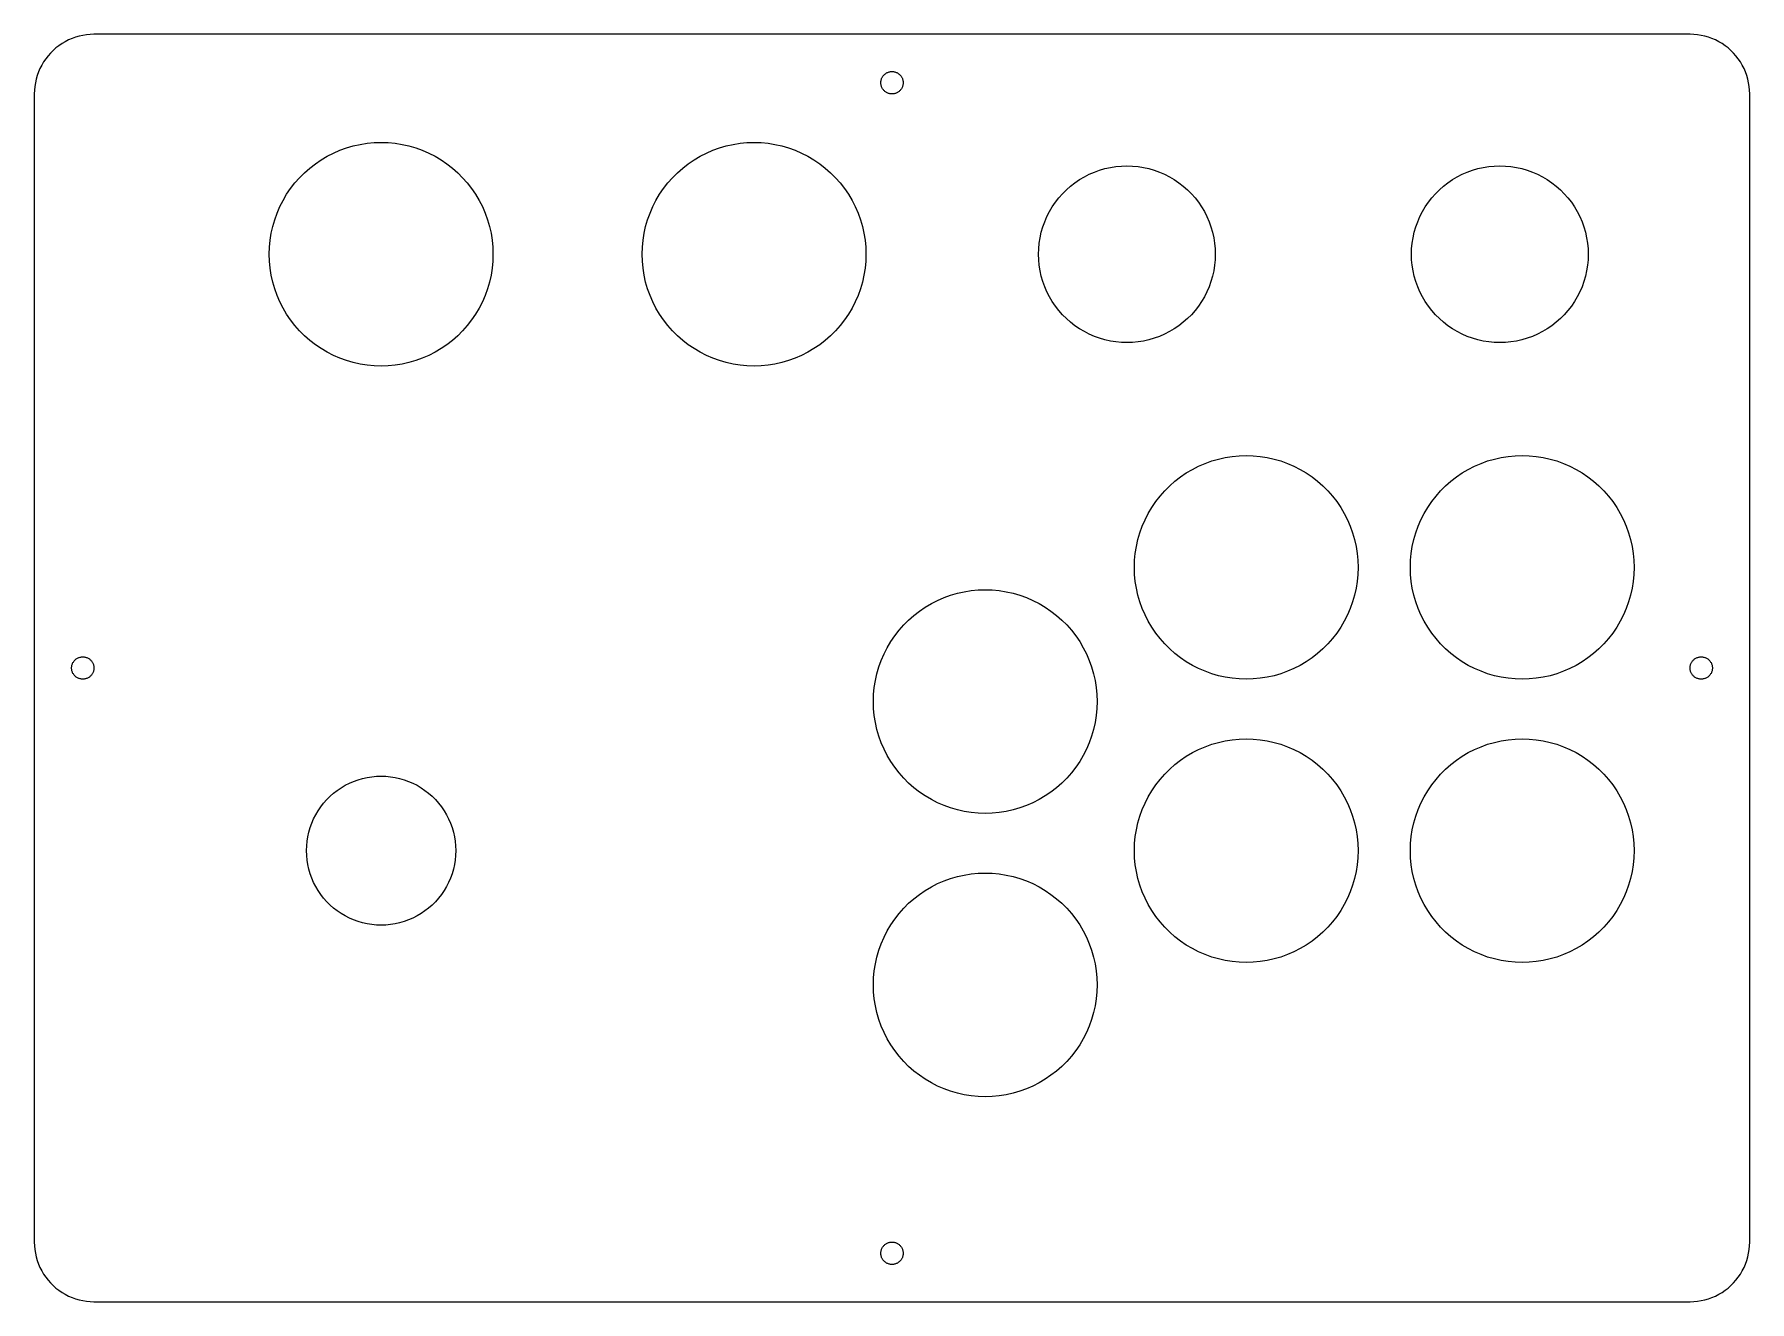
# Model space of a CAD drawing. Header units: metres. Extents: x 0 to 230, y 0 to 170.
import ezdxf

# ---------------------------------------------------------------- set-up
doc = ezdxf.new("R2010")
doc.units = ezdxf.units.M

msp = doc.modelspace()

# ---------------------------------------------------------------- linework, layer by layer
for p, q in [((2.90062, 168.164), (2.52364, 167.832)), ((3.29773, 168.472), (2.90062, 168.164)), ((3.71339, 168.755), (3.29773, 168.472)), ((4.14598, 169.01), (3.71339, 168.755)), ((4.59378, 169.239), (4.14598, 169.01)), ((5.05501, 169.438), (4.59378, 169.239)), ((5.52788, 169.608), (5.05501, 169.438)), ((6.01048, 169.749), (5.52788, 169.608)), ((6.50096, 169.858), (6.01048, 169.749)), ((6.99734, 169.937), (6.50096, 169.858)), ((7.49768, 169.984), (6.99734, 169.937)), ((8, 170), (7.49768, 169.984)), ((222, 170), (8, 170)), ((222.502, 169.984), (222, 170)), ((223.003, 169.937), (222.502, 169.984)), ((223.499, 169.858), (223.003, 169.937)), ((223.99, 169.749), (223.499, 169.858)), ((224.472, 169.608), (223.99, 169.749)), ((224.945, 169.438), (224.472, 169.608)), ((225.406, 169.239), (224.945, 169.438)), ((225.854, 169.01), (225.406, 169.239)), ((226.287, 168.755), (225.854, 169.01)), ((226.702, 168.472), (226.287, 168.755)), ((227.099, 168.164), (226.702, 168.472)), ((227.476, 167.832), (227.099, 168.164)), ((0.98955, 165.854), (0.7614, 165.406)), ((1.24539, 166.287), (0.98955, 165.854)), ((1.52788, 166.702), (1.24539, 166.287)), ((1.83591, 167.099), (1.52788, 166.702)), ((2.16826, 167.476), (1.83591, 167.099)), ((2.52364, 167.832), (2.16826, 167.476)), ((227.832, 167.476), (227.476, 167.832)), ((228.164, 167.099), (227.832, 167.476)), ((228.472, 166.702), (228.164, 167.099)), ((228.755, 166.287), (228.472, 166.702)), ((229.01, 165.854), (228.755, 166.287)), ((229.239, 165.406), (229.01, 165.854)), ((0.14171, 163.499), (0.0631, 163.003)), ((0.25134, 163.99), (0.14171, 163.499)), ((0.39156, 164.472), (0.25134, 163.99)), ((0.5618, 164.945), (0.39156, 164.472)), ((0.7614, 165.406), (0.5618, 164.945)), ((113.5, 163.5), (113.503, 163.594)), ((113.503, 163.406), (113.5, 163.5)), ((113.503, 163.594), (113.512, 163.688)), ((113.512, 163.312), (113.503, 163.406)), ((113.512, 163.688), (113.527, 163.781)), ((113.527, 163.219), (113.512, 163.312)), ((113.527, 163.781), (113.547, 163.873)), ((113.547, 163.873), (113.573, 163.964)), ((113.573, 163.964), (113.605, 164.052)), ((113.605, 164.052), (113.643, 164.139)), ((113.643, 164.139), (113.686, 164.223)), ((113.686, 164.223), (113.734, 164.304)), ((113.734, 164.304), (113.786, 164.382)), ((113.786, 164.382), (113.844, 164.456)), ((113.844, 164.456), (113.907, 164.527)), ((113.907, 164.527), (113.973, 164.593)), ((113.973, 164.593), (114.044, 164.656)), ((114.044, 164.656), (114.118, 164.714)), ((114.118, 164.714), (114.196, 164.766)), ((114.196, 164.766), (114.277, 164.814)), ((114.277, 164.814), (114.361, 164.857)), ((114.361, 164.857), (114.448, 164.895)), ((114.448, 164.895), (114.536, 164.927)), ((114.536, 164.927), (114.627, 164.953)), ((114.627, 164.953), (114.719, 164.973)), ((114.719, 164.973), (114.812, 164.988)), ((114.812, 164.988), (114.906, 164.997)), ((114.906, 164.997), (115, 165)), ((115, 165), (115.094, 164.997)), ((115.094, 164.997), (115.188, 164.988)), ((115.188, 164.988), (115.281, 164.973)), ((115.281, 164.973), (115.373, 164.953)), ((115.373, 164.953), (115.464, 164.927)), ((115.464, 164.927), (115.552, 164.895)), ((115.552, 164.895), (115.639, 164.857)), ((115.639, 164.857), (115.723, 164.814)), ((115.723, 164.814), (115.804, 164.766)), ((115.804, 164.766), (115.882, 164.714)), ((115.882, 164.714), (115.956, 164.656)), ((115.956, 164.656), (116.027, 164.593)), ((116.027, 164.593), (116.093, 164.527)), ((116.093, 164.527), (116.156, 164.456)), ((116.156, 164.456), (116.214, 164.382)), ((116.214, 164.382), (116.266, 164.304)), ((116.266, 164.304), (116.314, 164.223)), ((116.314, 164.223), (116.357, 164.139)), ((116.357, 164.139), (116.395, 164.052)), ((116.395, 164.052), (116.427, 163.964)), ((116.427, 163.964), (116.453, 163.873)), ((116.453, 163.873), (116.473, 163.781)), ((116.473, 163.781), (116.488, 163.688)), ((116.488, 163.312), (116.473, 163.219)), ((116.488, 163.688), (116.497, 163.594)), ((116.497, 163.406), (116.488, 163.312)), ((116.497, 163.594), (116.5, 163.5)), ((116.5, 163.5), (116.497, 163.406)), ((229.438, 164.945), (229.239, 165.406)), ((229.608, 164.472), (229.438, 164.945)), ((229.749, 163.99), (229.608, 164.472)), ((229.858, 163.499), (229.749, 163.99)), ((229.937, 163.003), (229.858, 163.499)), ((0.01579, 162.502), (0, 162)), ((0, 162), (0, 8)), ((0.0631, 163.003), (0.01579, 162.502)), ((113.547, 163.127), (113.527, 163.219)), ((113.573, 163.036), (113.547, 163.127)), ((113.605, 162.948), (113.573, 163.036)), ((113.643, 162.861), (113.605, 162.948)), ((113.686, 162.777), (113.643, 162.861)), ((113.734, 162.696), (113.686, 162.777)), ((113.786, 162.618), (113.734, 162.696)), ((113.844, 162.544), (113.786, 162.618)), ((113.907, 162.473), (113.844, 162.544)), ((113.973, 162.407), (113.907, 162.473)), ((114.044, 162.344), (113.973, 162.407)), ((114.118, 162.286), (114.044, 162.344)), ((114.196, 162.234), (114.118, 162.286)), ((114.277, 162.186), (114.196, 162.234)), ((114.361, 162.143), (114.277, 162.186)), ((114.448, 162.105), (114.361, 162.143)), ((114.536, 162.073), (114.448, 162.105)), ((114.627, 162.047), (114.536, 162.073)), ((114.719, 162.027), (114.627, 162.047)), ((114.812, 162.012), (114.719, 162.027)), ((114.906, 162.003), (114.812, 162.012)), ((115, 162), (114.906, 162.003)), ((115.094, 162.003), (115, 162)), ((115.188, 162.012), (115.094, 162.003)), ((115.281, 162.027), (115.188, 162.012)), ((115.373, 162.047), (115.281, 162.027)), ((115.464, 162.073), (115.373, 162.047)), ((115.552, 162.105), (115.464, 162.073)), ((115.639, 162.143), (115.552, 162.105)), ((115.723, 162.186), (115.639, 162.143)), ((115.804, 162.234), (115.723, 162.186)), ((115.882, 162.286), (115.804, 162.234)), ((115.956, 162.344), (115.882, 162.286)), ((116.027, 162.407), (115.956, 162.344)), ((116.093, 162.473), (116.027, 162.407)), ((116.156, 162.544), (116.093, 162.473)), ((116.214, 162.618), (116.156, 162.544)), ((116.266, 162.696), (116.214, 162.618)), ((116.314, 162.777), (116.266, 162.696)), ((116.357, 162.861), (116.314, 162.777)), ((116.395, 162.948), (116.357, 162.861)), ((116.427, 163.036), (116.395, 162.948)), ((116.453, 163.127), (116.427, 163.036)), ((116.473, 163.219), (116.453, 163.127)), ((229.984, 162.502), (229.937, 163.003)), ((230, 162), (229.984, 162.502)), ((230, 8), (230, 162)), ((40.1133, 154.072), (40.9781, 154.447)), ((40.9781, 154.447), (41.8647, 154.766)), ((41.8647, 154.766), (42.7697, 155.029)), ((42.7697, 155.029), (43.6893, 155.234)), ((43.6893, 155.234), (44.62, 155.382)), ((44.62, 155.382), (45.5582, 155.47)), ((45.5582, 155.47), (46.5, 155.5)), ((46.5, 155.5), (47.4418, 155.47)), ((47.4418, 155.47), (48.38, 155.382)), ((48.38, 155.382), (49.3107, 155.234)), ((49.3107, 155.234), (50.2303, 155.029)), ((50.2303, 155.029), (51.1353, 154.766)), ((51.1353, 154.766), (52.0219, 154.447)), ((52.0219, 154.447), (52.8867, 154.072)), ((90.1133, 154.072), (90.9781, 154.447)), ((90.9781, 154.447), (91.8647, 154.766)), ((91.8647, 154.766), (92.7696, 155.029)), ((92.7696, 155.029), (93.6893, 155.234)), ((93.6893, 155.234), (94.62, 155.382)), ((94.62, 155.382), (95.5581, 155.47)), ((95.5581, 155.47), (96.5, 155.5)), ((96.5, 155.5), (97.4418, 155.47)), ((97.4418, 155.47), (98.38, 155.382)), ((98.38, 155.382), (99.3107, 155.234)), ((99.3107, 155.234), (100.23, 155.029)), ((100.23, 155.029), (101.135, 154.766)), ((101.135, 154.766), (102.022, 154.447)), ((102.022, 154.447), (102.887, 154.072)), ((36.2318, 151.435), (36.9386, 152.058)), ((36.9386, 152.058), (37.6832, 152.635)), ((37.6832, 152.635), (38.4626, 153.165)), ((38.4626, 153.165), (39.2737, 153.645)), ((39.2737, 153.645), (40.1133, 154.072)), ((52.8867, 154.072), (53.7263, 153.645)), ((53.7263, 153.645), (54.5374, 153.165)), ((54.5374, 153.165), (55.3168, 152.635)), ((55.3168, 152.635), (56.0614, 152.058)), ((56.0614, 152.058), (56.7682, 151.435)), ((86.2318, 151.435), (86.9386, 152.058)), ((86.9386, 152.058), (87.6832, 152.635)), ((87.6832, 152.635), (88.4626, 153.165)), ((88.4626, 153.165), (89.2737, 153.645)), ((89.2737, 153.645), (90.1133, 154.072)), ((102.887, 154.072), (103.726, 153.645)), ((103.726, 153.645), (104.537, 153.165)), ((104.537, 153.165), (105.317, 152.635)), ((105.317, 152.635), (106.061, 152.058)), ((106.061, 152.058), (106.768, 151.435)), ((142.838, 151.77), (143.553, 151.978)), ((143.553, 151.978), (144.28, 152.14)), ((144.28, 152.14), (145.015, 152.257)), ((145.015, 152.257), (145.756, 152.327)), ((145.756, 152.327), (146.5, 152.35)), ((146.5, 152.35), (147.244, 152.327)), ((147.244, 152.327), (147.985, 152.257)), ((147.985, 152.257), (148.72, 152.14)), ((148.72, 152.14), (149.447, 151.978)), ((149.447, 151.978), (150.162, 151.77)), ((192.838, 151.77), (193.553, 151.978)), ((193.553, 151.978), (194.28, 152.14)), ((194.28, 152.14), (195.015, 152.257)), ((195.015, 152.257), (195.756, 152.327)), ((195.756, 152.327), (196.5, 152.35)), ((196.5, 152.35), (197.244, 152.327)), ((197.244, 152.327), (197.985, 152.257)), ((197.985, 152.257), (198.72, 152.14)), ((198.72, 152.14), (199.447, 151.978)), ((199.447, 151.978), (200.162, 151.77)), ((34.3647, 149.317), (34.9423, 150.061)), ((34.9423, 150.061), (35.5655, 150.768)), ((35.5655, 150.768), (36.2318, 151.435)), ((56.7682, 151.435), (57.4345, 150.768)), ((57.4345, 150.768), (58.0577, 150.061)), ((58.0577, 150.061), (58.6353, 149.317)), ((84.3647, 149.317), (84.9423, 150.061)), ((84.9423, 150.061), (85.5655, 150.768)), ((85.5655, 150.768), (86.2318, 151.435)), ((106.768, 151.435), (107.435, 150.768)), ((107.435, 150.768), (108.058, 150.061)), ((108.058, 150.061), (108.635, 149.317)), ((138.388, 149.138), (138.947, 149.631)), ((138.947, 149.631), (139.535, 150.087)), ((139.535, 150.087), (140.15, 150.505)), ((140.15, 150.505), (140.791, 150.884)), ((140.791, 150.884), (141.455, 151.222)), ((141.455, 151.222), (142.138, 151.518)), ((142.138, 151.518), (142.838, 151.77)), ((150.162, 151.77), (150.862, 151.518)), ((150.862, 151.518), (151.545, 151.222)), ((151.545, 151.222), (152.209, 150.884)), ((152.209, 150.884), (152.85, 150.505)), ((152.85, 150.505), (153.465, 150.087)), ((153.465, 150.087), (154.053, 149.631)), ((154.053, 149.631), (154.612, 149.138)), ((188.388, 149.138), (188.947, 149.631)), ((188.947, 149.631), (189.535, 150.087)), ((189.535, 150.087), (190.15, 150.505)), ((190.15, 150.505), (190.791, 150.884)), ((190.791, 150.884), (191.455, 151.222)), ((191.455, 151.222), (192.138, 151.518)), ((192.138, 151.518), (192.838, 151.77)), ((200.162, 151.77), (200.862, 151.518)), ((200.862, 151.518), (201.545, 151.222)), ((201.545, 151.222), (202.209, 150.884)), ((202.209, 150.884), (202.85, 150.505)), ((202.85, 150.505), (203.465, 150.087)), ((203.465, 150.087), (204.053, 149.631)), ((204.053, 149.631), (204.612, 149.138)), ((32.9276, 146.887), (33.3554, 147.726)), ((33.3554, 147.726), (33.8351, 148.537)), ((33.8351, 148.537), (34.3647, 149.317)), ((58.6353, 149.317), (59.1649, 148.537)), ((59.1649, 148.537), (59.6446, 147.726)), ((59.6446, 147.726), (60.0724, 146.887)), ((82.9276, 146.887), (83.3554, 147.726)), ((83.3554, 147.726), (83.8351, 148.537)), ((83.8351, 148.537), (84.3647, 149.317)), ((108.635, 149.317), (109.165, 148.537)), ((109.165, 148.537), (109.645, 147.726)), ((109.645, 147.726), (110.072, 146.887)), ((136.495, 146.85), (136.913, 147.465)), ((136.913, 147.465), (137.369, 148.053)), ((137.369, 148.053), (137.862, 148.612)), ((137.862, 148.612), (138.388, 149.138)), ((154.612, 149.138), (155.138, 148.612)), ((155.138, 148.612), (155.631, 148.053)), ((155.631, 148.053), (156.087, 147.465)), ((156.087, 147.465), (156.505, 146.85)), ((186.495, 146.85), (186.913, 147.465)), ((186.913, 147.465), (187.369, 148.053)), ((187.369, 148.053), (187.862, 148.612)), ((187.862, 148.612), (188.388, 149.138)), ((204.612, 149.138), (205.138, 148.612)), ((205.138, 148.612), (205.631, 148.053)), ((205.631, 148.053), (206.087, 147.465)), ((206.087, 147.465), (206.505, 146.85)), ((31.9713, 144.23), (32.2342, 145.135)), ((32.2342, 145.135), (32.5534, 146.022)), ((32.5534, 146.022), (32.9276, 146.887)), ((60.0724, 146.887), (60.4466, 146.022)), ((60.4466, 146.022), (60.7658, 145.135)), ((60.7658, 145.135), (61.0287, 144.23)), ((81.9713, 144.23), (82.2341, 145.135)), ((82.2341, 145.135), (82.5533, 146.022)), ((82.5533, 146.022), (82.9276, 146.887)), ((110.072, 146.887), (110.447, 146.022)), ((110.447, 146.022), (110.766, 145.135)), ((110.766, 145.135), (111.029, 144.23)), ((135.482, 144.862), (135.778, 145.545)), ((135.778, 145.545), (136.116, 146.209)), ((136.116, 146.209), (136.495, 146.85)), ((156.505, 146.85), (156.884, 146.209)), ((156.884, 146.209), (157.222, 145.545)), ((157.222, 145.545), (157.518, 144.862)), ((185.482, 144.862), (185.778, 145.545)), ((185.778, 145.545), (186.116, 146.209)), ((186.116, 146.209), (186.495, 146.85)), ((206.505, 146.85), (206.884, 146.209)), ((206.884, 146.209), (207.222, 145.545)), ((207.222, 145.545), (207.518, 144.862)), ((31.6183, 142.38), (31.7657, 143.311)), ((31.7657, 143.311), (31.9713, 144.23)), ((61.0287, 144.23), (61.2343, 143.311)), ((61.2343, 143.311), (61.3817, 142.38)), ((81.6183, 142.38), (81.7657, 143.311)), ((81.7657, 143.311), (81.9713, 144.23)), ((111.029, 144.23), (111.234, 143.311)), ((111.234, 143.311), (111.382, 142.38)), ((134.743, 141.985), (134.86, 142.72)), ((134.86, 142.72), (135.022, 143.447)), ((135.022, 143.447), (135.23, 144.162)), ((135.23, 144.162), (135.482, 144.862)), ((157.518, 144.862), (157.77, 144.162)), ((157.77, 144.162), (157.978, 143.447)), ((157.978, 143.447), (158.14, 142.72)), ((158.14, 142.72), (158.257, 141.985)), ((184.743, 141.985), (184.86, 142.72)), ((184.86, 142.72), (185.022, 143.447)), ((185.022, 143.447), (185.23, 144.162)), ((185.23, 144.162), (185.482, 144.862)), ((207.518, 144.862), (207.77, 144.162)), ((207.77, 144.162), (207.978, 143.447)), ((207.978, 143.447), (208.14, 142.72)), ((208.14, 142.72), (208.257, 141.985)), ((31.5, 140.5), (31.5296, 141.442)), ((31.5296, 139.558), (31.5, 140.5)), ((31.5296, 141.442), (31.6183, 142.38)), ((61.3817, 142.38), (61.4704, 141.442)), ((61.4704, 141.442), (61.5, 140.5)), ((61.5, 140.5), (61.4704, 139.558)), ((81.5, 140.5), (81.5296, 141.442)), ((81.5296, 139.558), (81.5, 140.5)), ((81.5296, 141.442), (81.6183, 142.38)), ((111.382, 142.38), (111.47, 141.442)), ((111.47, 141.442), (111.5, 140.5)), ((111.5, 140.5), (111.47, 139.558)), ((134.65, 140.5), (134.673, 141.244)), ((134.673, 139.756), (134.65, 140.5)), ((134.673, 141.244), (134.743, 141.985)), ((158.257, 141.985), (158.327, 141.244)), ((158.327, 141.244), (158.35, 140.5)), ((158.35, 140.5), (158.327, 139.756)), ((184.65, 140.5), (184.673, 141.244)), ((184.673, 139.756), (184.65, 140.5)), ((184.673, 141.244), (184.743, 141.985)), ((208.257, 141.985), (208.327, 141.244)), ((208.327, 141.244), (208.35, 140.5)), ((208.35, 140.5), (208.327, 139.756)), ((31.6183, 138.62), (31.5296, 139.558)), ((31.7657, 137.689), (31.6183, 138.62)), ((61.3817, 138.62), (61.2343, 137.689)), ((61.4704, 139.558), (61.3817, 138.62)), ((81.6183, 138.62), (81.5296, 139.558)), ((81.7657, 137.689), (81.6183, 138.62)), ((111.382, 138.62), (111.234, 137.689)), ((111.47, 139.558), (111.382, 138.62)), ((134.743, 139.015), (134.673, 139.756)), ((134.86, 138.28), (134.743, 139.015)), ((135.022, 137.553), (134.86, 138.28)), ((158.14, 138.28), (157.978, 137.553)), ((158.257, 139.015), (158.14, 138.28)), ((158.327, 139.756), (158.257, 139.015)), ((184.743, 139.015), (184.673, 139.756)), ((184.86, 138.28), (184.743, 139.015)), ((185.022, 137.553), (184.86, 138.28)), ((208.14, 138.28), (207.978, 137.553)), ((208.257, 139.015), (208.14, 138.28)), ((208.327, 139.756), (208.257, 139.015)), ((31.9713, 136.77), (31.7657, 137.689)), ((32.2342, 135.865), (31.9713, 136.77)), ((32.5534, 134.978), (32.2342, 135.865)), ((60.7658, 135.865), (60.4466, 134.978)), ((61.0287, 136.77), (60.7658, 135.865)), ((61.2343, 137.689), (61.0287, 136.77)), ((81.9713, 136.77), (81.7657, 137.689)), ((82.2341, 135.865), (81.9713, 136.77)), ((82.5533, 134.978), (82.2341, 135.865)), ((110.766, 135.865), (110.447, 134.978)), ((111.029, 136.77), (110.766, 135.865)), ((111.234, 137.689), (111.029, 136.77)), ((135.23, 136.838), (135.022, 137.553)), ((135.482, 136.138), (135.23, 136.838)), ((135.778, 135.455), (135.482, 136.138)), ((157.518, 136.138), (157.222, 135.455)), ((157.77, 136.838), (157.518, 136.138)), ((157.978, 137.553), (157.77, 136.838)), ((185.23, 136.838), (185.022, 137.553)), ((185.482, 136.138), (185.23, 136.838)), ((185.778, 135.455), (185.482, 136.138)), ((207.518, 136.138), (207.222, 135.455)), ((207.77, 136.838), (207.518, 136.138)), ((207.978, 137.553), (207.77, 136.838)), ((32.9276, 134.113), (32.5534, 134.978)), ((33.3554, 133.274), (32.9276, 134.113)), ((60.0724, 134.113), (59.6446, 133.274)), ((60.4466, 134.978), (60.0724, 134.113)), ((82.9276, 134.113), (82.5533, 134.978)), ((83.3554, 133.274), (82.9276, 134.113)), ((110.072, 134.113), (109.645, 133.274)), ((110.447, 134.978), (110.072, 134.113)), ((136.116, 134.791), (135.778, 135.455)), ((136.495, 134.15), (136.116, 134.791)), ((136.913, 133.535), (136.495, 134.15)), ((137.369, 132.947), (136.913, 133.535)), ((156.087, 133.535), (155.631, 132.947)), ((156.505, 134.15), (156.087, 133.535)), ((156.884, 134.791), (156.505, 134.15)), ((157.222, 135.455), (156.884, 134.791)), ((186.116, 134.791), (185.778, 135.455)), ((186.495, 134.15), (186.116, 134.791)), ((186.913, 133.535), (186.495, 134.15)), ((187.369, 132.947), (186.913, 133.535)), ((206.087, 133.535), (205.631, 132.947)), ((206.505, 134.15), (206.087, 133.535)), ((206.884, 134.791), (206.505, 134.15)), ((207.222, 135.455), (206.884, 134.791)), ((33.8351, 132.463), (33.3554, 133.274)), ((34.3647, 131.683), (33.8351, 132.463)), ((34.9423, 130.939), (34.3647, 131.683)), ((58.6353, 131.683), (58.0577, 130.939)), ((59.1649, 132.463), (58.6353, 131.683)), ((59.6446, 133.274), (59.1649, 132.463)), ((83.8351, 132.463), (83.3554, 133.274)), ((84.3647, 131.683), (83.8351, 132.463)), ((84.9423, 130.939), (84.3647, 131.683)), ((108.635, 131.683), (108.058, 130.939)), ((109.165, 132.463), (108.635, 131.683)), ((109.645, 133.274), (109.165, 132.463)), ((137.862, 132.388), (137.369, 132.947)), ((138.388, 131.862), (137.862, 132.388)), ((138.947, 131.369), (138.388, 131.862)), ((139.535, 130.913), (138.947, 131.369)), ((154.053, 131.369), (153.465, 130.913)), ((154.612, 131.862), (154.053, 131.369)), ((155.138, 132.388), (154.612, 131.862)), ((155.631, 132.947), (155.138, 132.388)), ((187.862, 132.388), (187.369, 132.947)), ((188.388, 131.862), (187.862, 132.388)), ((188.947, 131.369), (188.388, 131.862)), ((189.535, 130.913), (188.947, 131.369)), ((204.053, 131.369), (203.465, 130.913)), ((204.612, 131.862), (204.053, 131.369)), ((205.138, 132.388), (204.612, 131.862)), ((205.631, 132.947), (205.138, 132.388)), ((35.5655, 130.232), (34.9423, 130.939)), ((36.2318, 129.565), (35.5655, 130.232)), ((36.9386, 128.942), (36.2318, 129.565)), ((37.6832, 128.365), (36.9386, 128.942)), ((56.0614, 128.942), (55.3168, 128.365)), ((56.7682, 129.565), (56.0614, 128.942)), ((57.4345, 130.232), (56.7682, 129.565)), ((58.0577, 130.939), (57.4345, 130.232)), ((85.5655, 130.232), (84.9423, 130.939)), ((86.2318, 129.565), (85.5655, 130.232)), ((86.9386, 128.942), (86.2318, 129.565)), ((87.6832, 128.365), (86.9386, 128.942)), ((106.061, 128.942), (105.317, 128.365)), ((106.768, 129.565), (106.061, 128.942)), ((107.435, 130.232), (106.768, 129.565)), ((108.058, 130.939), (107.435, 130.232)), ((140.15, 130.495), (139.535, 130.913)), ((140.791, 130.116), (140.15, 130.495)), ((141.455, 129.778), (140.791, 130.116)), ((142.138, 129.482), (141.455, 129.778)), ((142.838, 129.23), (142.138, 129.482)), ((143.553, 129.022), (142.838, 129.23)), ((144.28, 128.86), (143.553, 129.022)), ((145.015, 128.743), (144.28, 128.86)), ((148.72, 128.86), (147.985, 128.743)), ((149.447, 129.022), (148.72, 128.86)), ((150.162, 129.23), (149.447, 129.022)), ((150.862, 129.482), (150.162, 129.23)), ((151.545, 129.778), (150.862, 129.482)), ((152.209, 130.116), (151.545, 129.778)), ((152.85, 130.495), (152.209, 130.116)), ((153.465, 130.913), (152.85, 130.495)), ((190.15, 130.495), (189.535, 130.913)), ((190.791, 130.116), (190.15, 130.495)), ((191.455, 129.778), (190.791, 130.116)), ((192.138, 129.482), (191.455, 129.778)), ((192.838, 129.23), (192.138, 129.482)), ((193.553, 129.022), (192.838, 129.23)), ((194.28, 128.86), (193.553, 129.022)), ((195.015, 128.743), (194.28, 128.86)), ((198.72, 128.86), (197.985, 128.743)), ((199.447, 129.022), (198.72, 128.86)), ((200.162, 129.23), (199.447, 129.022)), ((200.862, 129.482), (200.162, 129.23)), ((201.545, 129.778), (200.862, 129.482)), ((202.209, 130.116), (201.545, 129.778)), ((202.85, 130.495), (202.209, 130.116)), ((203.465, 130.913), (202.85, 130.495)), ((38.4626, 127.835), (37.6832, 128.365)), ((39.2737, 127.355), (38.4626, 127.835)), ((40.1133, 126.928), (39.2737, 127.355)), ((40.9781, 126.553), (40.1133, 126.928)), ((41.8647, 126.234), (40.9781, 126.553)), ((52.0219, 126.553), (51.1353, 126.234)), ((52.8867, 126.928), (52.0219, 126.553)), ((53.7263, 127.355), (52.8867, 126.928)), ((54.5374, 127.835), (53.7263, 127.355)), ((55.3168, 128.365), (54.5374, 127.835)), ((88.4626, 127.835), (87.6832, 128.365)), ((89.2737, 127.355), (88.4626, 127.835)), ((90.1133, 126.928), (89.2737, 127.355)), ((90.9781, 126.553), (90.1133, 126.928)), ((91.8647, 126.234), (90.9781, 126.553)), ((102.022, 126.553), (101.135, 126.234)), ((102.887, 126.928), (102.022, 126.553)), ((103.726, 127.355), (102.887, 126.928)), ((104.537, 127.835), (103.726, 127.355)), ((105.317, 128.365), (104.537, 127.835)), ((145.756, 128.673), (145.015, 128.743)), ((146.5, 128.65), (145.756, 128.673)), ((147.244, 128.673), (146.5, 128.65)), ((147.985, 128.743), (147.244, 128.673)), ((195.756, 128.673), (195.015, 128.743)), ((196.5, 128.65), (195.756, 128.673)), ((197.244, 128.673), (196.5, 128.65)), ((197.985, 128.743), (197.244, 128.673)), ((42.7697, 125.971), (41.8647, 126.234)), ((43.6893, 125.766), (42.7697, 125.971)), ((44.62, 125.618), (43.6893, 125.766)), ((45.5582, 125.53), (44.62, 125.618)), ((46.5, 125.5), (45.5582, 125.53)), ((47.4418, 125.53), (46.5, 125.5)), ((48.38, 125.618), (47.4418, 125.53)), ((49.3107, 125.766), (48.38, 125.618)), ((50.2303, 125.971), (49.3107, 125.766)), ((51.1353, 126.234), (50.2303, 125.971)), ((92.7696, 125.971), (91.8647, 126.234)), ((93.6893, 125.766), (92.7696, 125.971)), ((94.62, 125.618), (93.6893, 125.766)), ((95.5581, 125.53), (94.62, 125.618)), ((96.5, 125.5), (95.5581, 125.53)), ((97.4418, 125.53), (96.5, 125.5)), ((98.38, 125.618), (97.4418, 125.53)), ((99.3107, 125.766), (98.38, 125.618)), ((100.23, 125.971), (99.3107, 125.766)), ((101.135, 126.234), (100.23, 125.971)), ((156.978, 112.447), (157.865, 112.766)), ((157.865, 112.766), (158.77, 113.029)), ((158.77, 113.029), (159.689, 113.234)), ((159.689, 113.234), (160.62, 113.382)), ((160.62, 113.382), (161.558, 113.47)), ((161.558, 113.47), (162.5, 113.5)), ((162.5, 113.5), (163.442, 113.47)), ((163.442, 113.47), (164.38, 113.382)), ((164.38, 113.382), (165.311, 113.234)), ((165.311, 113.234), (166.23, 113.029)), ((166.23, 113.029), (167.135, 112.766)), ((167.135, 112.766), (168.022, 112.447)), ((193.978, 112.447), (194.865, 112.766)), ((194.865, 112.766), (195.77, 113.029)), ((195.77, 113.029), (196.689, 113.234)), ((196.689, 113.234), (197.62, 113.382)), ((197.62, 113.382), (198.558, 113.47)), ((198.558, 113.47), (199.5, 113.5)), ((199.5, 113.5), (200.442, 113.47)), ((200.442, 113.47), (201.38, 113.382)), ((201.38, 113.382), (202.311, 113.234)), ((202.311, 113.234), (203.23, 113.029)), ((203.23, 113.029), (204.135, 112.766)), ((204.135, 112.766), (205.022, 112.447)), ((152.939, 110.058), (153.683, 110.635)), ((153.683, 110.635), (154.463, 111.165)), ((154.463, 111.165), (155.274, 111.645)), ((155.274, 111.645), (156.113, 112.072)), ((156.113, 112.072), (156.978, 112.447)), ((168.022, 112.447), (168.887, 112.072)), ((168.887, 112.072), (169.726, 111.645)), ((169.726, 111.645), (170.537, 111.165)), ((170.537, 111.165), (171.317, 110.635)), ((171.317, 110.635), (172.061, 110.058)), ((189.939, 110.058), (190.683, 110.635)), ((190.683, 110.635), (191.463, 111.165)), ((191.463, 111.165), (192.274, 111.645)), ((192.274, 111.645), (193.113, 112.072)), ((193.113, 112.072), (193.978, 112.447)), ((205.022, 112.447), (205.887, 112.072)), ((205.887, 112.072), (206.726, 111.645)), ((206.726, 111.645), (207.537, 111.165)), ((207.537, 111.165), (208.317, 110.635)), ((208.317, 110.635), (209.061, 110.058)), ((150.942, 108.061), (151.565, 108.768)), ((151.565, 108.768), (152.232, 109.435)), ((152.232, 109.435), (152.939, 110.058)), ((172.061, 110.058), (172.768, 109.435)), ((172.768, 109.435), (173.435, 108.768)), ((173.435, 108.768), (174.058, 108.061)), ((187.942, 108.061), (188.565, 108.768)), ((188.565, 108.768), (189.232, 109.435)), ((189.232, 109.435), (189.939, 110.058)), ((209.061, 110.058), (209.768, 109.435)), ((209.768, 109.435), (210.435, 108.768)), ((210.435, 108.768), (211.058, 108.061)), ((149.355, 105.726), (149.835, 106.537)), ((149.835, 106.537), (150.365, 107.317)), ((150.365, 107.317), (150.942, 108.061)), ((174.058, 108.061), (174.635, 107.317)), ((174.635, 107.317), (175.165, 106.537)), ((175.165, 106.537), (175.645, 105.726)), ((186.355, 105.726), (186.835, 106.537)), ((186.835, 106.537), (187.365, 107.317)), ((187.365, 107.317), (187.942, 108.061)), ((211.058, 108.061), (211.635, 107.317)), ((211.635, 107.317), (212.165, 106.537)), ((212.165, 106.537), (212.645, 105.726)), ((148.234, 103.135), (148.553, 104.022)), ((148.553, 104.022), (148.928, 104.887)), ((148.928, 104.887), (149.355, 105.726)), ((175.645, 105.726), (176.072, 104.887)), ((176.072, 104.887), (176.447, 104.022)), ((176.447, 104.022), (176.766, 103.135)), ((185.234, 103.135), (185.553, 104.022)), ((185.553, 104.022), (185.928, 104.887)), ((185.928, 104.887), (186.355, 105.726)), ((212.645, 105.726), (213.072, 104.887)), ((213.072, 104.887), (213.447, 104.022)), ((213.447, 104.022), (213.766, 103.135)), ((147.618, 100.38), (147.766, 101.311)), ((147.766, 101.311), (147.971, 102.23)), ((147.971, 102.23), (148.234, 103.135)), ((176.766, 103.135), (177.029, 102.23)), ((177.029, 102.23), (177.234, 101.311)), ((177.234, 101.311), (177.382, 100.38)), ((184.618, 100.38), (184.766, 101.311)), ((184.766, 101.311), (184.971, 102.23)), ((184.971, 102.23), (185.234, 103.135)), ((213.766, 103.135), (214.029, 102.23)), ((214.029, 102.23), (214.234, 101.311)), ((214.234, 101.311), (214.382, 100.38)), ((147.5, 98.5), (147.53, 99.4418)), ((147.53, 99.4418), (147.618, 100.38)), ((177.382, 100.38), (177.47, 99.4418)), ((177.47, 99.4418), (177.5, 98.5)), ((184.5, 98.5), (184.53, 99.4418)), ((184.53, 99.4418), (184.618, 100.38)), ((214.382, 100.38), (214.47, 99.4418)), ((214.47, 99.4418), (214.5, 98.5)), ((147.53, 97.5581), (147.5, 98.5)), ((147.618, 96.62), (147.53, 97.5581)), ((147.766, 95.6893), (147.618, 96.62)), ((177.382, 96.62), (177.234, 95.6893)), ((177.47, 97.5581), (177.382, 96.62)), ((177.5, 98.5), (177.47, 97.5581)), ((184.53, 97.5581), (184.5, 98.5)), ((184.618, 96.62), (184.53, 97.5581)), ((184.766, 95.6893), (184.618, 96.62)), ((214.382, 96.62), (214.234, 95.6893)), ((214.47, 97.5581), (214.382, 96.62)), ((214.5, 98.5), (214.47, 97.5581)), ((121.113, 94.0724), (121.978, 94.4466)), ((121.978, 94.4466), (122.865, 94.7658)), ((122.865, 94.7658), (123.77, 95.0287)), ((123.77, 95.0287), (124.689, 95.2343)), ((124.689, 95.2343), (125.62, 95.3817)), ((125.62, 95.3817), (126.558, 95.4704)), ((126.558, 95.4704), (127.5, 95.5)), ((127.5, 95.5), (128.442, 95.4704)), ((128.442, 95.4704), (129.38, 95.3817)), ((129.38, 95.3817), (130.311, 95.2343)), ((130.311, 95.2343), (131.23, 95.0287)), ((131.23, 95.0287), (132.135, 94.7658)), ((132.135, 94.7658), (133.022, 94.4466)), ((133.022, 94.4466), (133.887, 94.0724)), ((147.971, 94.7696), (147.766, 95.6893)), ((148.234, 93.8647), (147.971, 94.7696)), ((177.029, 94.7696), (176.766, 93.8647)), ((177.234, 95.6893), (177.029, 94.7696)), ((184.971, 94.7696), (184.766, 95.6893)), ((185.234, 93.8647), (184.971, 94.7696)), ((214.029, 94.7696), (213.766, 93.8647)), ((214.234, 95.6893), (214.029, 94.7696)), ((117.232, 91.4345), (117.939, 92.0577)), ((117.939, 92.0577), (118.683, 92.6353)), ((118.683, 92.6353), (119.463, 93.1649)), ((119.463, 93.1649), (120.274, 93.6446)), ((120.274, 93.6446), (121.113, 94.0724)), ((133.887, 94.0724), (134.726, 93.6446)), ((134.726, 93.6446), (135.537, 93.1649)), ((135.537, 93.1649), (136.317, 92.6353)), ((136.317, 92.6353), (137.061, 92.0577)), ((137.061, 92.0577), (137.768, 91.4345)), ((148.553, 92.9781), (148.234, 93.8647)), ((148.928, 92.1133), (148.553, 92.9781)), ((149.355, 91.2737), (148.928, 92.1133)), ((176.072, 92.1133), (175.645, 91.2737)), ((176.447, 92.9781), (176.072, 92.1133)), ((176.766, 93.8647), (176.447, 92.9781)), ((185.553, 92.9781), (185.234, 93.8647)), ((185.928, 92.1133), (185.553, 92.9781)), ((186.355, 91.2737), (185.928, 92.1133)), ((213.072, 92.1133), (212.645, 91.2737)), ((213.447, 92.9781), (213.072, 92.1133)), ((213.766, 93.8647), (213.447, 92.9781)), ((115.365, 89.3168), (115.942, 90.0614)), ((115.942, 90.0614), (116.565, 90.7682)), ((116.565, 90.7682), (117.232, 91.4345)), ((137.768, 91.4345), (138.435, 90.7682)), ((138.435, 90.7682), (139.058, 90.0614)), ((139.058, 90.0614), (139.635, 89.3168)), ((149.835, 90.4626), (149.355, 91.2737)), ((150.365, 89.6832), (149.835, 90.4626)), ((175.165, 90.4626), (174.635, 89.6832)), ((175.645, 91.2737), (175.165, 90.4626)), ((186.835, 90.4626), (186.355, 91.2737)), ((187.365, 89.6832), (186.835, 90.4626)), ((212.165, 90.4626), (211.635, 89.6832)), ((212.645, 91.2737), (212.165, 90.4626)), ((113.928, 86.8867), (114.355, 87.7263)), ((114.355, 87.7263), (114.835, 88.5374)), ((114.835, 88.5374), (115.365, 89.3168)), ((139.635, 89.3168), (140.165, 88.5374)), ((140.165, 88.5374), (140.645, 87.7263)), ((140.645, 87.7263), (141.072, 86.8867)), ((150.942, 88.9386), (150.365, 89.6832)), ((151.565, 88.2318), (150.942, 88.9386)), ((152.232, 87.5655), (151.565, 88.2318)), ((152.939, 86.9423), (152.232, 87.5655)), ((172.768, 87.5655), (172.061, 86.9423)), ((173.435, 88.2318), (172.768, 87.5655)), ((174.058, 88.9386), (173.435, 88.2318)), ((174.635, 89.6832), (174.058, 88.9386)), ((187.942, 88.9386), (187.365, 89.6832)), ((188.565, 88.2318), (187.942, 88.9386)), ((189.232, 87.5655), (188.565, 88.2318)), ((189.939, 86.9423), (189.232, 87.5655)), ((209.768, 87.5655), (209.061, 86.9423)), ((210.435, 88.2318), (209.768, 87.5655)), ((211.058, 88.9386), (210.435, 88.2318)), ((211.635, 89.6832), (211.058, 88.9386)), ((5.00294, 85.0942), (5.01183, 85.188)), ((5.01183, 85.188), (5.02657, 85.2811)), ((5.02657, 85.2811), (5.04712, 85.373)), ((5.04712, 85.373), (5.07341, 85.4635)), ((5.07341, 85.4635), (5.10533, 85.5522)), ((5.10533, 85.5522), (5.14275, 85.6387)), ((5.14275, 85.6387), (5.18553, 85.7226)), ((5.18553, 85.7226), (5.23351, 85.8037)), ((5.23351, 85.8037), (5.28647, 85.8817)), ((5.28647, 85.8817), (5.34422, 85.9561)), ((5.34422, 85.9561), (5.40654, 86.0268)), ((5.40654, 86.0268), (5.47318, 86.0934)), ((5.47318, 86.0934), (5.54385, 86.1558)), ((5.54385, 86.1558), (5.61832, 86.2135)), ((5.61832, 86.2135), (5.69626, 86.2665)), ((5.69626, 86.2665), (5.77736, 86.3145)), ((5.77736, 86.3145), (5.86133, 86.3572)), ((5.86133, 86.3572), (5.9478, 86.3947)), ((5.9478, 86.3947), (6.03647, 86.4266)), ((6.03647, 86.4266), (6.12695, 86.4529)), ((6.12695, 86.4529), (6.21892, 86.4734)), ((6.21892, 86.4734), (6.312, 86.4882)), ((6.312, 86.4882), (6.40581, 86.497)), ((6.40581, 86.497), (6.5, 86.5)), ((6.5, 86.5), (6.59418, 86.497)), ((6.59418, 86.497), (6.68799, 86.4882)), ((6.68799, 86.4882), (6.78107, 86.4734)), ((6.78107, 86.4734), (6.87303, 86.4529)), ((6.87303, 86.4529), (6.96352, 86.4266)), ((6.96352, 86.4266), (7.05219, 86.3947)), ((7.05219, 86.3947), (7.13866, 86.3572)), ((7.13866, 86.3572), (7.22263, 86.3145)), ((7.22263, 86.3145), (7.30373, 86.2665)), ((7.30373, 86.2665), (7.38167, 86.2135)), ((7.38167, 86.2135), (7.45613, 86.1558)), ((7.45613, 86.1558), (7.52681, 86.0934)), ((7.52681, 86.0934), (7.59344, 86.0268)), ((7.59344, 86.0268), (7.65576, 85.9561)), ((7.65576, 85.9561), (7.71352, 85.8817)), ((7.71352, 85.8817), (7.76648, 85.8037)), ((7.76648, 85.8037), (7.81445, 85.7226)), ((7.81445, 85.7226), (7.85724, 85.6387)), ((7.85724, 85.6387), (7.89465, 85.5522)), ((7.89465, 85.5522), (7.92657, 85.4635)), ((7.92657, 85.4635), (7.95287, 85.373)), ((7.95287, 85.373), (7.97342, 85.2811)), ((7.97342, 85.2811), (7.98816, 85.188)), ((7.98816, 85.188), (7.99704, 85.0942)), ((112.971, 84.2303), (113.234, 85.1353)), ((113.234, 85.1353), (113.553, 86.0219)), ((113.553, 86.0219), (113.928, 86.8867)), ((141.072, 86.8867), (141.447, 86.0219)), ((141.447, 86.0219), (141.766, 85.1353)), ((141.766, 85.1353), (142.029, 84.2303)), ((153.683, 86.3647), (152.939, 86.9423)), ((154.463, 85.8351), (153.683, 86.3647)), ((155.274, 85.3554), (154.463, 85.8351)), ((156.113, 84.9276), (155.274, 85.3554)), ((169.726, 85.3554), (168.887, 84.9276)), ((170.537, 85.8351), (169.726, 85.3554)), ((171.317, 86.3647), (170.537, 85.8351)), ((172.061, 86.9423), (171.317, 86.3647)), ((190.683, 86.3647), (189.939, 86.9423)), ((191.463, 85.8351), (190.683, 86.3647)), ((192.274, 85.3554), (191.463, 85.8351)), ((193.113, 84.9276), (192.274, 85.3554)), ((206.726, 85.3554), (205.887, 84.9276)), ((207.537, 85.8351), (206.726, 85.3554)), ((208.317, 86.3647), (207.537, 85.8351)), ((209.061, 86.9423), (208.317, 86.3647)), ((222.003, 85.0942), (222.012, 85.188)), ((222.012, 85.188), (222.027, 85.2811)), ((222.027, 85.2811), (222.047, 85.373)), ((222.047, 85.373), (222.073, 85.4635)), ((222.073, 85.4635), (222.105, 85.5522)), ((222.105, 85.5522), (222.143, 85.6387)), ((222.143, 85.6387), (222.186, 85.7226)), ((222.186, 85.7226), (222.234, 85.8037)), ((222.234, 85.8037), (222.286, 85.8817)), ((222.286, 85.8817), (222.344, 85.9561)), ((222.344, 85.9561), (222.407, 86.0268)), ((222.407, 86.0268), (222.473, 86.0934)), ((222.473, 86.0934), (222.544, 86.1558)), ((222.544, 86.1558), (222.618, 86.2135)), ((222.618, 86.2135), (222.696, 86.2665)), ((222.696, 86.2665), (222.777, 86.3145)), ((222.777, 86.3145), (222.861, 86.3572)), ((222.861, 86.3572), (222.948, 86.3947)), ((222.948, 86.3947), (223.036, 86.4266)), ((223.036, 86.4266), (223.127, 86.4529)), ((223.127, 86.4529), (223.219, 86.4734)), ((223.219, 86.4734), (223.312, 86.4882)), ((223.312, 86.4882), (223.406, 86.497)), ((223.406, 86.497), (223.5, 86.5)), ((223.5, 86.5), (223.594, 86.497)), ((223.594, 86.497), (223.688, 86.4882)), ((223.688, 86.4882), (223.781, 86.4734)), ((223.781, 86.4734), (223.873, 86.4529)), ((223.873, 86.4529), (223.964, 86.4266)), ((223.964, 86.4266), (224.052, 86.3947)), ((224.052, 86.3947), (224.139, 86.3572)), ((224.139, 86.3572), (224.223, 86.3145)), ((224.223, 86.3145), (224.304, 86.2665)), ((224.304, 86.2665), (224.382, 86.2135)), ((224.382, 86.2135), (224.456, 86.1558)), ((224.456, 86.1558), (224.527, 86.0934)), ((224.527, 86.0934), (224.593, 86.0268)), ((224.593, 86.0268), (224.656, 85.9561)), ((224.656, 85.9561), (224.714, 85.8817)), ((224.714, 85.8817), (224.766, 85.8037)), ((224.766, 85.8037), (224.814, 85.7226)), ((224.814, 85.7226), (224.857, 85.6387)), ((224.857, 85.6387), (224.895, 85.5522)), ((224.895, 85.5522), (224.927, 85.4635)), ((224.927, 85.4635), (224.953, 85.373)), ((224.953, 85.373), (224.973, 85.2811)), ((224.973, 85.2811), (224.988, 85.188)), ((224.988, 85.188), (224.997, 85.0942)), ((5, 85), (5.00294, 85.0942)), ((5.00294, 84.9058), (5, 85)), ((5.01183, 84.812), (5.00294, 84.9058)), ((5.02657, 84.7189), (5.01183, 84.812)), ((5.04712, 84.627), (5.02657, 84.7189)), ((5.07341, 84.5365), (5.04712, 84.627)), ((5.10533, 84.4478), (5.07341, 84.5365)), ((5.14275, 84.3613), (5.10533, 84.4478)), ((5.18553, 84.2774), (5.14275, 84.3613)), ((5.23351, 84.1963), (5.18553, 84.2774)), ((5.28647, 84.1183), (5.23351, 84.1963)), ((5.34422, 84.0439), (5.28647, 84.1183)), ((5.40654, 83.9732), (5.34422, 84.0439)), ((5.47318, 83.9065), (5.40654, 83.9732)), ((5.54385, 83.8442), (5.47318, 83.9065)), ((5.61832, 83.7865), (5.54385, 83.8442)), ((5.69626, 83.7335), (5.61832, 83.7865)), ((5.77736, 83.6855), (5.69626, 83.7335)), ((5.86133, 83.6427), (5.77736, 83.6855)), ((5.9478, 83.6053), (5.86133, 83.6427)), ((6.03647, 83.5734), (5.9478, 83.6053)), ((6.12695, 83.5471), (6.03647, 83.5734)), ((6.21892, 83.5266), (6.12695, 83.5471)), ((6.312, 83.5118), (6.21892, 83.5266)), ((6.40581, 83.5029), (6.312, 83.5118)), ((6.5, 83.5), (6.40581, 83.5029)), ((6.59418, 83.5029), (6.5, 83.5)), ((6.68799, 83.5118), (6.59418, 83.5029)), ((6.78107, 83.5266), (6.68799, 83.5118)), ((6.87303, 83.5471), (6.78107, 83.5266)), ((6.96352, 83.5734), (6.87303, 83.5471)), ((7.05219, 83.6053), (6.96352, 83.5734)), ((7.13866, 83.6427), (7.05219, 83.6053)), ((7.22263, 83.6855), (7.13866, 83.6427)), ((7.30373, 83.7335), (7.22263, 83.6855)), ((7.38167, 83.7865), (7.30373, 83.7335)), ((7.45613, 83.8442), (7.38167, 83.7865)), ((7.52681, 83.9065), (7.45613, 83.8442)), ((7.59344, 83.9732), (7.52681, 83.9065)), ((7.65576, 84.0439), (7.59344, 83.9732)), ((7.71352, 84.1183), (7.65576, 84.0439)), ((7.76648, 84.1963), (7.71352, 84.1183)), ((7.81445, 84.2774), (7.76648, 84.1963)), ((7.85724, 84.3613), (7.81445, 84.2774)), ((7.89465, 84.4478), (7.85724, 84.3613)), ((7.92657, 84.5365), (7.89465, 84.4478)), ((7.95287, 84.627), (7.92657, 84.5365)), ((7.97342, 84.7189), (7.95287, 84.627)), ((7.98816, 84.812), (7.97342, 84.7189)), ((7.99704, 84.9058), (7.98816, 84.812)), ((7.99704, 85.0942), (8, 85)), ((8, 85), (7.99704, 84.9058)), ((112.618, 82.38), (112.766, 83.3107)), ((112.766, 83.3107), (112.971, 84.2303)), ((142.029, 84.2303), (142.234, 83.3107)), ((142.234, 83.3107), (142.382, 82.38)), ((156.978, 84.5533), (156.113, 84.9276)), ((157.865, 84.2341), (156.978, 84.5533)), ((158.77, 83.9713), (157.865, 84.2341)), ((159.689, 83.7657), (158.77, 83.9713)), ((160.62, 83.6183), (159.689, 83.7657)), ((161.558, 83.5296), (160.62, 83.6183)), ((162.5, 83.5), (161.558, 83.5296)), ((163.442, 83.5296), (162.5, 83.5)), ((164.38, 83.6183), (163.442, 83.5296)), ((165.311, 83.7657), (164.38, 83.6183)), ((166.23, 83.9713), (165.311, 83.7657)), ((167.135, 84.2341), (166.23, 83.9713)), ((168.022, 84.5533), (167.135, 84.2341)), ((168.887, 84.9276), (168.022, 84.5533)), ((193.978, 84.5533), (193.113, 84.9276)), ((194.865, 84.2341), (193.978, 84.5533)), ((195.77, 83.9713), (194.865, 84.2341)), ((196.689, 83.7657), (195.77, 83.9713)), ((197.62, 83.6183), (196.689, 83.7657)), ((198.558, 83.5296), (197.62, 83.6183)), ((199.5, 83.5), (198.558, 83.5296)), ((200.442, 83.5296), (199.5, 83.5)), ((201.38, 83.6183), (200.442, 83.5296)), ((202.311, 83.7657), (201.38, 83.6183)), ((203.23, 83.9713), (202.311, 83.7657)), ((204.135, 84.2341), (203.23, 83.9713)), ((205.022, 84.5533), (204.135, 84.2341)), ((205.887, 84.9276), (205.022, 84.5533)), ((222, 85), (222.003, 85.0942)), ((222.003, 84.9058), (222, 85)), ((222.012, 84.812), (222.003, 84.9058)), ((222.027, 84.7189), (222.012, 84.812)), ((222.047, 84.627), (222.027, 84.7189)), ((222.073, 84.5365), (222.047, 84.627)), ((222.105, 84.4478), (222.073, 84.5365)), ((222.143, 84.3613), (222.105, 84.4478)), ((222.186, 84.2774), (222.143, 84.3613)), ((222.234, 84.1963), (222.186, 84.2774)), ((222.286, 84.1183), (222.234, 84.1963)), ((222.344, 84.0439), (222.286, 84.1183)), ((222.407, 83.9732), (222.344, 84.0439)), ((222.473, 83.9065), (222.407, 83.9732)), ((222.544, 83.8442), (222.473, 83.9065)), ((222.618, 83.7865), (222.544, 83.8442)), ((222.696, 83.7335), (222.618, 83.7865)), ((222.777, 83.6855), (222.696, 83.7335)), ((222.861, 83.6427), (222.777, 83.6855)), ((222.948, 83.6053), (222.861, 83.6427)), ((223.036, 83.5734), (222.948, 83.6053)), ((223.127, 83.5471), (223.036, 83.5734)), ((223.219, 83.5266), (223.127, 83.5471)), ((223.312, 83.5118), (223.219, 83.5266)), ((223.406, 83.5029), (223.312, 83.5118)), ((223.5, 83.5), (223.406, 83.5029)), ((223.594, 83.5029), (223.5, 83.5)), ((223.688, 83.5118), (223.594, 83.5029)), ((223.781, 83.5266), (223.688, 83.5118)), ((223.873, 83.5471), (223.781, 83.5266)), ((223.964, 83.5734), (223.873, 83.5471)), ((224.052, 83.6053), (223.964, 83.5734)), ((224.139, 83.6427), (224.052, 83.6053)), ((224.223, 83.6855), (224.139, 83.6427)), ((224.304, 83.7335), (224.223, 83.6855)), ((224.382, 83.7865), (224.304, 83.7335)), ((224.456, 83.8442), (224.382, 83.7865)), ((224.527, 83.9065), (224.456, 83.8442)), ((224.593, 83.9732), (224.527, 83.9065)), ((224.656, 84.0439), (224.593, 83.9732)), ((224.714, 84.1183), (224.656, 84.0439)), ((224.766, 84.1963), (224.714, 84.1183)), ((224.814, 84.2774), (224.766, 84.1963)), ((224.857, 84.3613), (224.814, 84.2774)), ((224.895, 84.4478), (224.857, 84.3613)), ((224.927, 84.5365), (224.895, 84.4478)), ((224.953, 84.627), (224.927, 84.5365)), ((224.973, 84.7189), (224.953, 84.627)), ((224.988, 84.812), (224.973, 84.7189)), ((224.997, 84.9058), (224.988, 84.812)), ((224.997, 85.0942), (225, 85)), ((225, 85), (224.997, 84.9058)), ((112.5, 80.5), (112.53, 81.4418)), ((112.53, 79.5581), (112.5, 80.5)), ((112.53, 81.4418), (112.618, 82.38)), ((142.382, 82.38), (142.47, 81.4418)), ((142.47, 81.4418), (142.5, 80.5)), ((142.5, 80.5), (142.47, 79.5581)), ((112.618, 78.62), (112.53, 79.5581)), ((112.766, 77.6893), (112.618, 78.62)), ((142.382, 78.62), (142.234, 77.6893)), ((142.47, 79.5581), (142.382, 78.62)), ((112.971, 76.7696), (112.766, 77.6893)), ((113.234, 75.8647), (112.971, 76.7696)), ((142.029, 76.7696), (141.766, 75.8647)), ((142.234, 77.6893), (142.029, 76.7696)), ((113.553, 74.9781), (113.234, 75.8647)), ((113.928, 74.1133), (113.553, 74.9781)), ((114.355, 73.2737), (113.928, 74.1133)), ((141.072, 74.1133), (140.645, 73.2737)), ((141.447, 74.9781), (141.072, 74.1133)), ((141.766, 75.8647), (141.447, 74.9781)), ((154.463, 73.1649), (155.274, 73.6446)), ((155.274, 73.6446), (156.113, 74.0724)), ((156.113, 74.0724), (156.978, 74.4466)), ((156.978, 74.4466), (157.865, 74.7658)), ((157.865, 74.7658), (158.77, 75.0287)), ((158.77, 75.0287), (159.689, 75.2343)), ((159.689, 75.2343), (160.62, 75.3817)), ((160.62, 75.3817), (161.558, 75.4704)), ((161.558, 75.4704), (162.5, 75.5)), ((162.5, 75.5), (163.442, 75.4704)), ((163.442, 75.4704), (164.38, 75.3817)), ((164.38, 75.3817), (165.311, 75.2343)), ((165.311, 75.2343), (166.23, 75.0287)), ((166.23, 75.0287), (167.135, 74.7658)), ((167.135, 74.7658), (168.022, 74.4466)), ((168.022, 74.4466), (168.887, 74.0724)), ((168.887, 74.0724), (169.726, 73.6446)), ((169.726, 73.6446), (170.537, 73.1649)), ((191.463, 73.1649), (192.274, 73.6446)), ((192.274, 73.6446), (193.113, 74.0724)), ((193.113, 74.0724), (193.978, 74.4466)), ((193.978, 74.4466), (194.865, 74.7658)), ((194.865, 74.7658), (195.77, 75.0287)), ((195.77, 75.0287), (196.689, 75.2343)), ((196.689, 75.2343), (197.62, 75.3817)), ((197.62, 75.3817), (198.558, 75.4704)), ((198.558, 75.4704), (199.5, 75.5)), ((199.5, 75.5), (200.442, 75.4704)), ((200.442, 75.4704), (201.38, 75.3817)), ((201.38, 75.3817), (202.311, 75.2343)), ((202.311, 75.2343), (203.23, 75.0287)), ((203.23, 75.0287), (204.135, 74.7658)), ((204.135, 74.7658), (205.022, 74.4466)), ((205.022, 74.4466), (205.887, 74.0724)), ((205.887, 74.0724), (206.726, 73.6446)), ((206.726, 73.6446), (207.537, 73.1649)), ((114.835, 72.4626), (114.355, 73.2737)), ((115.365, 71.6832), (114.835, 72.4626)), ((115.942, 70.9386), (115.365, 71.6832)), ((139.635, 71.6832), (139.058, 70.9386)), ((140.165, 72.4626), (139.635, 71.6832)), ((140.645, 73.2737), (140.165, 72.4626)), ((151.565, 70.7682), (152.232, 71.4345)), ((152.232, 71.4345), (152.939, 72.0577)), ((152.939, 72.0577), (153.683, 72.6353)), ((153.683, 72.6353), (154.463, 73.1649)), ((170.537, 73.1649), (171.317, 72.6353)), ((171.317, 72.6353), (172.061, 72.0577)), ((172.061, 72.0577), (172.768, 71.4345)), ((172.768, 71.4345), (173.435, 70.7682)), ((188.565, 70.7682), (189.232, 71.4345)), ((189.232, 71.4345), (189.939, 72.0577)), ((189.939, 72.0577), (190.683, 72.6353)), ((190.683, 72.6353), (191.463, 73.1649)), ((207.537, 73.1649), (208.317, 72.6353)), ((208.317, 72.6353), (209.061, 72.0577)), ((209.061, 72.0577), (209.768, 71.4345)), ((209.768, 71.4345), (210.435, 70.7682)), ((41.1417, 68.9433), (41.6825, 69.2631)), ((41.6825, 69.2631), (42.2422, 69.5483)), ((42.2422, 69.5483), (42.8188, 69.7978)), ((42.8188, 69.7978), (43.4098, 70.0106)), ((43.4098, 70.0106), (44.0131, 70.1858)), ((44.0131, 70.1858), (44.6262, 70.3229)), ((44.6262, 70.3229), (45.2467, 70.4211)), ((45.2467, 70.4211), (45.8721, 70.4803)), ((45.8721, 70.4803), (46.5, 70.5)), ((46.5, 70.5), (47.1279, 70.4803)), ((47.1279, 70.4803), (47.7533, 70.4211)), ((47.7533, 70.4211), (48.3738, 70.3229)), ((48.3738, 70.3229), (48.9869, 70.1858)), ((48.9869, 70.1858), (49.5902, 70.0106)), ((49.5902, 70.0106), (50.1812, 69.7978)), ((50.1812, 69.7978), (50.7578, 69.5483)), ((50.7578, 69.5483), (51.3175, 69.2631)), ((51.3175, 69.2631), (51.8583, 68.9433)), ((116.565, 70.2318), (115.942, 70.9386)), ((117.232, 69.5655), (116.565, 70.2318)), ((117.939, 68.9423), (117.232, 69.5655)), ((137.768, 69.5655), (137.061, 68.9423)), ((138.435, 70.2318), (137.768, 69.5655)), ((139.058, 70.9386), (138.435, 70.2318)), ((149.835, 68.5374), (150.365, 69.3168)), ((150.365, 69.3168), (150.942, 70.0614)), ((150.942, 70.0614), (151.565, 70.7682)), ((173.435, 70.7682), (174.058, 70.0614)), ((174.058, 70.0614), (174.635, 69.3168)), ((174.635, 69.3168), (175.165, 68.5374)), ((186.835, 68.5374), (187.365, 69.3168)), ((187.365, 69.3168), (187.942, 70.0614)), ((187.942, 70.0614), (188.565, 70.7682)), ((210.435, 70.7682), (211.058, 70.0614)), ((211.058, 70.0614), (211.635, 69.3168)), ((211.635, 69.3168), (212.165, 68.5374)), ((38.4098, 66.3778), (38.7949, 66.8742)), ((38.7949, 66.8742), (39.2103, 67.3455)), ((39.2103, 67.3455), (39.6545, 67.7897)), ((39.6545, 67.7897), (40.1258, 68.2051)), ((40.1258, 68.2051), (40.6222, 68.5902)), ((40.6222, 68.5902), (41.1417, 68.9433)), ((51.8583, 68.9433), (52.3778, 68.5902)), ((52.3778, 68.5902), (52.8742, 68.2051)), ((52.8742, 68.2051), (53.3455, 67.7897)), ((53.3455, 67.7897), (53.7897, 67.3455)), ((53.7897, 67.3455), (54.2051, 66.8742)), ((54.2051, 66.8742), (54.5902, 66.3778)), ((118.683, 68.3647), (117.939, 68.9423)), ((119.463, 67.8351), (118.683, 68.3647)), ((120.274, 67.3554), (119.463, 67.8351)), ((121.113, 66.9276), (120.274, 67.3554)), ((121.978, 66.5533), (121.113, 66.9276)), ((133.887, 66.9276), (133.022, 66.5533)), ((134.726, 67.3554), (133.887, 66.9276)), ((135.537, 67.8351), (134.726, 67.3554)), ((136.317, 68.3647), (135.537, 67.8351)), ((137.061, 68.9423), (136.317, 68.3647)), ((148.553, 66.0219), (148.928, 66.8867)), ((148.928, 66.8867), (149.355, 67.7263)), ((149.355, 67.7263), (149.835, 68.5374)), ((175.165, 68.5374), (175.645, 67.7263)), ((175.645, 67.7263), (176.072, 66.8867)), ((176.072, 66.8867), (176.447, 66.0219)), ((185.553, 66.0219), (185.928, 66.8867)), ((185.928, 66.8867), (186.355, 67.7263)), ((186.355, 67.7263), (186.835, 68.5374)), ((212.165, 68.5374), (212.645, 67.7263)), ((212.645, 67.7263), (213.072, 66.8867)), ((213.072, 66.8867), (213.447, 66.0219)), ((37.2022, 64.1812), (37.4517, 64.7578)), ((37.4517, 64.7578), (37.7369, 65.3175)), ((37.7369, 65.3175), (38.0567, 65.8583)), ((38.0567, 65.8583), (38.4098, 66.3778)), ((54.5902, 66.3778), (54.9433, 65.8583)), ((54.9433, 65.8583), (55.2631, 65.3175)), ((55.2631, 65.3175), (55.5483, 64.7578)), ((55.5483, 64.7578), (55.7978, 64.1812)), ((122.865, 66.2341), (121.978, 66.5533)), ((123.77, 65.9713), (122.865, 66.2341)), ((124.689, 65.7657), (123.77, 65.9713)), ((125.62, 65.6183), (124.689, 65.7657)), ((126.558, 65.5296), (125.62, 65.6183)), ((127.5, 65.5), (126.558, 65.5296)), ((128.442, 65.5296), (127.5, 65.5)), ((129.38, 65.6183), (128.442, 65.5296)), ((130.311, 65.7657), (129.38, 65.6183)), ((131.23, 65.9713), (130.311, 65.7657)), ((132.135, 66.2341), (131.23, 65.9713)), ((133.022, 66.5533), (132.135, 66.2341)), ((147.971, 64.2303), (148.234, 65.1353)), ((148.234, 65.1353), (148.553, 66.0219)), ((176.447, 66.0219), (176.766, 65.1353)), ((176.766, 65.1353), (177.029, 64.2303)), ((184.971, 64.2303), (185.234, 65.1353)), ((185.234, 65.1353), (185.553, 66.0219)), ((213.447, 66.0219), (213.766, 65.1353)), ((213.766, 65.1353), (214.029, 64.2303)), ((36.5789, 61.7533), (36.6771, 62.3738)), ((36.6771, 62.3738), (36.8142, 62.9869)), ((36.8142, 62.9869), (36.9894, 63.5902)), ((36.9894, 63.5902), (37.2022, 64.1812)), ((55.7978, 64.1812), (56.0106, 63.5902)), ((56.0106, 63.5902), (56.1858, 62.9869)), ((56.1858, 62.9869), (56.3229, 62.3738)), ((56.3229, 62.3738), (56.4211, 61.7533)), ((147.53, 61.4418), (147.618, 62.38)), ((147.618, 62.38), (147.766, 63.3107)), ((147.766, 63.3107), (147.971, 64.2303)), ((177.029, 64.2303), (177.234, 63.3107)), ((177.234, 63.3107), (177.382, 62.38)), ((177.382, 62.38), (177.47, 61.4418)), ((184.53, 61.4418), (184.618, 62.38)), ((184.618, 62.38), (184.766, 63.3107)), ((184.766, 63.3107), (184.971, 64.2303)), ((214.029, 64.2303), (214.234, 63.3107)), ((214.234, 63.3107), (214.382, 62.38)), ((214.382, 62.38), (214.47, 61.4418)), ((36.5, 60.5), (36.5197, 61.1279)), ((36.5197, 59.8721), (36.5, 60.5)), ((36.5197, 61.1279), (36.5789, 61.7533)), ((36.5789, 59.2467), (36.5197, 59.8721)), ((56.4211, 61.7533), (56.4803, 61.1279)), ((56.4803, 59.8721), (56.4211, 59.2467)), ((56.4803, 61.1279), (56.5, 60.5)), ((56.5, 60.5), (56.4803, 59.8721)), ((147.5, 60.5), (147.53, 61.4418)), ((147.53, 59.5582), (147.5, 60.5)), ((177.47, 61.4418), (177.5, 60.5)), ((177.5, 60.5), (177.47, 59.5582)), ((184.5, 60.5), (184.53, 61.4418)), ((184.53, 59.5582), (184.5, 60.5)), ((214.47, 61.4418), (214.5, 60.5)), ((214.5, 60.5), (214.47, 59.5582)), ((36.6771, 58.6262), (36.5789, 59.2467)), ((36.8142, 58.0131), (36.6771, 58.6262)), ((36.9894, 57.4098), (36.8142, 58.0131)), ((56.1858, 58.0131), (56.0106, 57.4098)), ((56.3229, 58.6262), (56.1858, 58.0131)), ((56.4211, 59.2467), (56.3229, 58.6262)), ((126.558, 57.4704), (127.5, 57.5)), ((127.5, 57.5), (128.442, 57.4704)), ((147.618, 58.62), (147.53, 59.5582)), ((147.766, 57.6893), (147.618, 58.62)), ((147.971, 56.7697), (147.766, 57.6893)), ((177.234, 57.6893), (177.029, 56.7697)), ((177.382, 58.62), (177.234, 57.6893)), ((177.47, 59.5582), (177.382, 58.62)), ((184.618, 58.62), (184.53, 59.5582)), ((184.766, 57.6893), (184.618, 58.62)), ((184.971, 56.7697), (184.766, 57.6893)), ((214.234, 57.6893), (214.029, 56.7697)), ((214.382, 58.62), (214.234, 57.6893)), ((214.47, 59.5582), (214.382, 58.62)), ((37.2022, 56.8188), (36.9894, 57.4098)), ((37.4517, 56.2422), (37.2022, 56.8188)), ((37.7369, 55.6825), (37.4517, 56.2422)), ((38.0567, 55.1417), (37.7369, 55.6825)), ((55.2631, 55.6825), (54.9433, 55.1417)), ((55.5483, 56.2422), (55.2631, 55.6825)), ((55.7978, 56.8188), (55.5483, 56.2422)), ((56.0106, 57.4098), (55.7978, 56.8188)), ((119.463, 55.1649), (120.274, 55.6446)), ((120.274, 55.6446), (121.113, 56.0724)), ((121.113, 56.0724), (121.978, 56.4466)), ((121.978, 56.4466), (122.865, 56.7658)), ((122.865, 56.7658), (123.77, 57.0287)), ((123.77, 57.0287), (124.689, 57.2343)), ((124.689, 57.2343), (125.62, 57.3817)), ((125.62, 57.3817), (126.558, 57.4704)), ((128.442, 57.4704), (129.38, 57.3817)), ((129.38, 57.3817), (130.311, 57.2343)), ((130.311, 57.2343), (131.23, 57.0287)), ((131.23, 57.0287), (132.135, 56.7658)), ((132.135, 56.7658), (133.022, 56.4466)), ((133.022, 56.4466), (133.887, 56.0724)), ((133.887, 56.0724), (134.726, 55.6446)), ((134.726, 55.6446), (135.537, 55.1649)), ((148.234, 55.8647), (147.971, 56.7697)), ((148.553, 54.9781), (148.234, 55.8647)), ((176.766, 55.8647), (176.447, 54.9781)), ((177.029, 56.7697), (176.766, 55.8647)), ((185.234, 55.8647), (184.971, 56.7697)), ((185.553, 54.9781), (185.234, 55.8647)), ((213.766, 55.8647), (213.447, 54.9781)), ((214.029, 56.7697), (213.766, 55.8647)), ((38.4098, 54.6222), (38.0567, 55.1417)), ((38.7949, 54.1258), (38.4098, 54.6222)), ((39.2103, 53.6545), (38.7949, 54.1258)), ((39.6545, 53.2103), (39.2103, 53.6545)), ((40.1258, 52.7949), (39.6545, 53.2103)), ((53.3455, 53.2103), (52.8742, 52.7949)), ((53.7897, 53.6545), (53.3455, 53.2103)), ((54.2051, 54.1258), (53.7897, 53.6545)), ((54.5902, 54.6222), (54.2051, 54.1258)), ((54.9433, 55.1417), (54.5902, 54.6222)), ((116.565, 52.7682), (117.232, 53.4345)), ((117.232, 53.4345), (117.939, 54.0577)), ((117.939, 54.0577), (118.683, 54.6353)), ((118.683, 54.6353), (119.463, 55.1649)), ((135.537, 55.1649), (136.317, 54.6353)), ((136.317, 54.6353), (137.061, 54.0577)), ((137.061, 54.0577), (137.768, 53.4345)), ((137.768, 53.4345), (138.435, 52.7682)), ((148.928, 54.1133), (148.553, 54.9781)), ((149.355, 53.2737), (148.928, 54.1133)), ((149.835, 52.4626), (149.355, 53.2737)), ((175.645, 53.2737), (175.165, 52.4626)), ((176.072, 54.1133), (175.645, 53.2737)), ((176.447, 54.9781), (176.072, 54.1133)), ((185.928, 54.1133), (185.553, 54.9781)), ((186.355, 53.2737), (185.928, 54.1133)), ((186.835, 52.4626), (186.355, 53.2737)), ((212.645, 53.2737), (212.165, 52.4626)), ((213.072, 54.1133), (212.645, 53.2737)), ((213.447, 54.9781), (213.072, 54.1133)), ((40.6222, 52.4098), (40.1258, 52.7949)), ((41.1417, 52.0567), (40.6222, 52.4098)), ((41.6825, 51.7369), (41.1417, 52.0567)), ((42.2422, 51.4517), (41.6825, 51.7369)), ((42.8188, 51.2022), (42.2422, 51.4517)), ((43.4098, 50.9894), (42.8188, 51.2022)), ((44.0131, 50.8142), (43.4098, 50.9894)), ((44.6262, 50.6771), (44.0131, 50.8142)), ((45.2467, 50.5789), (44.6262, 50.6771)), ((48.3738, 50.6771), (47.7533, 50.5789)), ((48.9869, 50.8142), (48.3738, 50.6771)), ((49.5902, 50.9894), (48.9869, 50.8142)), ((50.1812, 51.2022), (49.5902, 50.9894)), ((50.7578, 51.4517), (50.1812, 51.2022)), ((51.3175, 51.7369), (50.7578, 51.4517)), ((51.8583, 52.0567), (51.3175, 51.7369)), ((52.3778, 52.4098), (51.8583, 52.0567)), ((52.8742, 52.7949), (52.3778, 52.4098)), ((114.835, 50.5374), (115.365, 51.3168)), ((115.365, 51.3168), (115.942, 52.0614)), ((115.942, 52.0614), (116.565, 52.7682)), ((138.435, 52.7682), (139.058, 52.0614)), ((139.058, 52.0614), (139.635, 51.3168)), ((139.635, 51.3168), (140.165, 50.5374)), ((150.365, 51.6832), (149.835, 52.4626)), ((150.942, 50.9386), (150.365, 51.6832)), ((151.565, 50.2318), (150.942, 50.9386)), ((174.058, 50.9386), (173.435, 50.2318)), ((174.635, 51.6832), (174.058, 50.9386)), ((175.165, 52.4626), (174.635, 51.6832)), ((187.365, 51.6832), (186.835, 52.4626)), ((187.942, 50.9386), (187.365, 51.6832)), ((188.565, 50.2318), (187.942, 50.9386)), ((211.058, 50.9386), (210.435, 50.2318)), ((211.635, 51.6832), (211.058, 50.9386)), ((212.165, 52.4626), (211.635, 51.6832)), ((45.8721, 50.5197), (45.2467, 50.5789)), ((46.5, 50.5), (45.8721, 50.5197)), ((47.1279, 50.5197), (46.5, 50.5)), ((47.7533, 50.5789), (47.1279, 50.5197)), ((113.553, 48.0219), (113.928, 48.8867)), ((113.928, 48.8867), (114.355, 49.7263)), ((114.355, 49.7263), (114.835, 50.5374)), ((140.165, 50.5374), (140.645, 49.7263)), ((140.645, 49.7263), (141.072, 48.8867)), ((141.072, 48.8867), (141.447, 48.0219)), ((152.232, 49.5655), (151.565, 50.2318)), ((152.939, 48.9423), (152.232, 49.5655)), ((153.683, 48.3647), (152.939, 48.9423)), ((154.463, 47.8351), (153.683, 48.3647)), ((171.317, 48.3647), (170.537, 47.8351)), ((172.061, 48.9423), (171.317, 48.3647)), ((172.768, 49.5655), (172.061, 48.9423)), ((173.435, 50.2318), (172.768, 49.5655)), ((189.232, 49.5655), (188.565, 50.2318)), ((189.939, 48.9423), (189.232, 49.5655)), ((190.683, 48.3647), (189.939, 48.9423)), ((191.463, 47.8351), (190.683, 48.3647)), ((208.317, 48.3647), (207.537, 47.8351)), ((209.061, 48.9423), (208.317, 48.3647)), ((209.768, 49.5655), (209.061, 48.9423)), ((210.435, 50.2318), (209.768, 49.5655)), ((112.766, 45.3107), (112.971, 46.2303)), ((112.971, 46.2303), (113.234, 47.1353)), ((113.234, 47.1353), (113.553, 48.0219)), ((141.447, 48.0219), (141.766, 47.1353)), ((141.766, 47.1353), (142.029, 46.2303)), ((142.029, 46.2303), (142.234, 45.3107)), ((155.274, 47.3554), (154.463, 47.8351)), ((156.113, 46.9276), (155.274, 47.3554)), ((156.978, 46.5534), (156.113, 46.9276)), ((157.865, 46.2342), (156.978, 46.5534)), ((158.77, 45.9713), (157.865, 46.2342)), ((167.135, 46.2342), (166.23, 45.9713)), ((168.022, 46.5534), (167.135, 46.2342)), ((168.887, 46.9276), (168.022, 46.5534)), ((169.726, 47.3554), (168.887, 46.9276)), ((170.537, 47.8351), (169.726, 47.3554)), ((192.274, 47.3554), (191.463, 47.8351)), ((193.113, 46.9276), (192.274, 47.3554)), ((193.978, 46.5534), (193.113, 46.9276)), ((194.865, 46.2342), (193.978, 46.5534)), ((195.77, 45.9713), (194.865, 46.2342)), ((204.135, 46.2342), (203.23, 45.9713)), ((205.022, 46.5534), (204.135, 46.2342)), ((205.887, 46.9276), (205.022, 46.5534)), ((206.726, 47.3554), (205.887, 46.9276)), ((207.537, 47.8351), (206.726, 47.3554)), ((112.53, 43.4418), (112.618, 44.38)), ((112.618, 44.38), (112.766, 45.3107)), ((142.234, 45.3107), (142.382, 44.38)), ((142.382, 44.38), (142.47, 43.4418)), ((159.689, 45.7657), (158.77, 45.9713)), ((160.62, 45.6183), (159.689, 45.7657)), ((161.558, 45.5296), (160.62, 45.6183)), ((162.5, 45.5), (161.558, 45.5296)), ((163.442, 45.5296), (162.5, 45.5)), ((164.38, 45.6183), (163.442, 45.5296)), ((165.311, 45.7657), (164.38, 45.6183)), ((166.23, 45.9713), (165.311, 45.7657)), ((196.689, 45.7657), (195.77, 45.9713)), ((197.62, 45.6183), (196.689, 45.7657)), ((198.558, 45.5296), (197.62, 45.6183)), ((199.5, 45.5), (198.558, 45.5296)), ((200.442, 45.5296), (199.5, 45.5)), ((201.38, 45.6183), (200.442, 45.5296)), ((202.311, 45.7657), (201.38, 45.6183)), ((203.23, 45.9713), (202.311, 45.7657)), ((112.5, 42.5), (112.53, 43.4418)), ((112.53, 41.5582), (112.5, 42.5)), ((112.618, 40.62), (112.53, 41.5582)), ((142.47, 41.5582), (142.382, 40.62)), ((142.47, 43.4418), (142.5, 42.5)), ((142.5, 42.5), (142.47, 41.5582)), ((112.766, 39.6893), (112.618, 40.62)), ((112.971, 38.7697), (112.766, 39.6893)), ((142.234, 39.6893), (142.029, 38.7697)), ((142.382, 40.62), (142.234, 39.6893)), ((113.234, 37.8647), (112.971, 38.7697)), ((113.553, 36.9781), (113.234, 37.8647)), ((113.928, 36.1133), (113.553, 36.9781)), ((141.447, 36.9781), (141.072, 36.1133)), ((141.766, 37.8647), (141.447, 36.9781)), ((142.029, 38.7697), (141.766, 37.8647)), ((114.355, 35.2737), (113.928, 36.1133)), ((114.835, 34.4626), (114.355, 35.2737)), ((140.645, 35.2737), (140.165, 34.4626)), ((141.072, 36.1133), (140.645, 35.2737)), ((115.365, 33.6832), (114.835, 34.4626)), ((115.942, 32.9386), (115.365, 33.6832)), ((116.565, 32.2318), (115.942, 32.9386)), ((117.232, 31.5655), (116.565, 32.2318)), ((138.435, 32.2318), (137.768, 31.5655)), ((139.058, 32.9386), (138.435, 32.2318)), ((139.635, 33.6832), (139.058, 32.9386)), ((140.165, 34.4626), (139.635, 33.6832)), ((117.939, 30.9423), (117.232, 31.5655)), ((118.683, 30.3647), (117.939, 30.9423)), ((119.463, 29.8351), (118.683, 30.3647)), ((136.317, 30.3647), (135.537, 29.8351)), ((137.061, 30.9423), (136.317, 30.3647)), ((137.768, 31.5655), (137.061, 30.9423)), ((120.274, 29.3554), (119.463, 29.8351)), ((121.113, 28.9276), (120.274, 29.3554)), ((121.978, 28.5534), (121.113, 28.9276)), ((122.865, 28.2342), (121.978, 28.5534)), ((123.77, 27.9713), (122.865, 28.2342)), ((124.689, 27.7657), (123.77, 27.9713)), ((125.62, 27.6183), (124.689, 27.7657)), ((126.558, 27.5296), (125.62, 27.6183)), ((129.38, 27.6183), (128.442, 27.5296)), ((130.311, 27.7657), (129.38, 27.6183)), ((131.23, 27.9713), (130.311, 27.7657)), ((132.135, 28.2342), (131.23, 27.9713)), ((133.022, 28.5534), (132.135, 28.2342)), ((133.887, 28.9276), (133.022, 28.5534)), ((134.726, 29.3554), (133.887, 28.9276)), ((135.537, 29.8351), (134.726, 29.3554)), ((127.5, 27.5), (126.558, 27.5296)), ((128.442, 27.5296), (127.5, 27.5)), ((0, 8), (0.01579, 7.49768)), ((0.01579, 7.49768), (0.0631, 6.99734)), ((0.0631, 6.99734), (0.14171, 6.50096)), ((113.547, 6.87303), (113.573, 6.96352)), ((113.573, 6.96352), (113.605, 7.05219)), ((113.605, 7.05219), (113.643, 7.13866)), ((113.643, 7.13866), (113.686, 7.22263)), ((113.686, 7.22263), (113.734, 7.30373)), ((113.734, 7.30373), (113.786, 7.38167)), ((113.786, 7.38167), (113.844, 7.45613)), ((113.844, 7.45613), (113.907, 7.52681)), ((113.907, 7.52681), (113.973, 7.59344)), ((113.973, 7.59344), (114.044, 7.65576)), ((114.044, 7.65576), (114.118, 7.71352)), ((114.118, 7.71352), (114.196, 7.76648)), ((114.196, 7.76648), (114.277, 7.81445)), ((114.277, 7.81445), (114.361, 7.85724)), ((114.361, 7.85724), (114.448, 7.89465)), ((114.448, 7.89465), (114.536, 7.92657)), ((114.536, 7.92657), (114.627, 7.95287)), ((114.627, 7.95287), (114.719, 7.97342)), ((114.719, 7.97342), (114.812, 7.98816)), ((114.812, 7.98816), (114.906, 7.99704)), ((114.906, 7.99704), (115, 8)), ((115, 8), (115.094, 7.99704)), ((115.094, 7.99704), (115.188, 7.98816)), ((115.188, 7.98816), (115.281, 7.97342)), ((115.281, 7.97342), (115.373, 7.95287)), ((115.373, 7.95287), (115.464, 7.92657)), ((115.464, 7.92657), (115.552, 7.89465)), ((115.552, 7.89465), (115.639, 7.85724)), ((115.639, 7.85724), (115.723, 7.81445)), ((115.723, 7.81445), (115.804, 7.76648)), ((115.804, 7.76648), (115.882, 7.71352)), ((115.882, 7.71352), (115.956, 7.65576)), ((115.956, 7.65576), (116.027, 7.59344)), ((116.027, 7.59344), (116.093, 7.52681)), ((116.093, 7.52681), (116.156, 7.45613)), ((116.156, 7.45613), (116.214, 7.38167)), ((116.214, 7.38167), (116.266, 7.30373)), ((116.266, 7.30373), (116.314, 7.22263)), ((116.314, 7.22263), (116.357, 7.13866)), ((116.357, 7.13866), (116.395, 7.05219)), ((116.395, 7.05219), (116.427, 6.96352)), ((116.427, 6.96352), (116.453, 6.87303)), ((229.858, 6.50096), (229.937, 6.99734)), ((229.937, 6.99734), (229.984, 7.49768)), ((229.984, 7.49768), (230, 8)), ((0.14171, 6.50096), (0.25134, 6.01048)), ((0.25134, 6.01048), (0.39156, 5.52788)), ((0.39156, 5.52788), (0.5618, 5.05501)), ((0.5618, 5.05501), (0.7614, 4.59378)), ((113.5, 6.5), (113.503, 6.59418)), ((113.503, 6.40581), (113.5, 6.5)), ((113.503, 6.59418), (113.512, 6.68799)), ((113.512, 6.312), (113.503, 6.40581)), ((113.512, 6.68799), (113.527, 6.78107)), ((113.527, 6.21892), (113.512, 6.312)), ((113.527, 6.78107), (113.547, 6.87303)), ((113.547, 6.12695), (113.527, 6.21892)), ((113.573, 6.03647), (113.547, 6.12695)), ((113.605, 5.9478), (113.573, 6.03647)), ((113.643, 5.86133), (113.605, 5.9478)), ((113.686, 5.77736), (113.643, 5.86133)), ((113.734, 5.69626), (113.686, 5.77736)), ((113.786, 5.61832), (113.734, 5.69626)), ((113.844, 5.54385), (113.786, 5.61832)), ((113.907, 5.47318), (113.844, 5.54385)), ((113.973, 5.40654), (113.907, 5.47318)), ((114.044, 5.34422), (113.973, 5.40654)), ((114.118, 5.28647), (114.044, 5.34422)), ((114.196, 5.23351), (114.118, 5.28647)), ((114.277, 5.18553), (114.196, 5.23351)), ((114.361, 5.14275), (114.277, 5.18553)), ((114.448, 5.10533), (114.361, 5.14275)), ((114.536, 5.07341), (114.448, 5.10533)), ((114.627, 5.04712), (114.536, 5.07341)), ((114.719, 5.02657), (114.627, 5.04712)), ((114.812, 5.01183), (114.719, 5.02657)), ((114.906, 5.00294), (114.812, 5.01183)), ((115, 5), (114.906, 5.00294)), ((115.094, 5.00294), (115, 5)), ((115.188, 5.01183), (115.094, 5.00294)), ((115.281, 5.02657), (115.188, 5.01183)), ((115.373, 5.04712), (115.281, 5.02657)), ((115.464, 5.07341), (115.373, 5.04712)), ((115.552, 5.10533), (115.464, 5.07341)), ((115.639, 5.14275), (115.552, 5.10533)), ((115.723, 5.18553), (115.639, 5.14275)), ((115.804, 5.23351), (115.723, 5.18553)), ((115.882, 5.28647), (115.804, 5.23351)), ((115.956, 5.34422), (115.882, 5.28647)), ((116.027, 5.40654), (115.956, 5.34422)), ((116.093, 5.47318), (116.027, 5.40654)), ((116.156, 5.54385), (116.093, 5.47318)), ((116.214, 5.61832), (116.156, 5.54385)), ((116.266, 5.69626), (116.214, 5.61832)), ((116.314, 5.77736), (116.266, 5.69626)), ((116.357, 5.86133), (116.314, 5.77736)), ((116.395, 5.9478), (116.357, 5.86133)), ((116.427, 6.03647), (116.395, 5.9478)), ((116.453, 6.12695), (116.427, 6.03647)), ((116.453, 6.87303), (116.473, 6.78107)), ((116.473, 6.21892), (116.453, 6.12695)), ((116.473, 6.78107), (116.488, 6.68799)), ((116.488, 6.312), (116.473, 6.21892)), ((116.488, 6.68799), (116.497, 6.59418)), ((116.497, 6.40581), (116.488, 6.312)), ((116.497, 6.59418), (116.5, 6.5)), ((116.5, 6.5), (116.497, 6.40581)), ((229.239, 4.59378), (229.438, 5.05501)), ((229.438, 5.05501), (229.608, 5.52788)), ((229.608, 5.52788), (229.749, 6.01048)), ((229.749, 6.01048), (229.858, 6.50096)), ((0.7614, 4.59378), (0.98955, 4.14598)), ((0.98955, 4.14598), (1.24539, 3.71339)), ((1.24539, 3.71339), (1.52788, 3.29773)), ((1.52788, 3.29773), (1.83591, 2.90062)), ((1.83591, 2.90062), (2.16826, 2.52364)), ((2.16826, 2.52364), (2.52364, 2.16826)), ((227.476, 2.16826), (227.832, 2.52364)), ((227.832, 2.52364), (228.164, 2.90062)), ((228.164, 2.90062), (228.472, 3.29773)), ((228.472, 3.29773), (228.755, 3.71339)), ((228.755, 3.71339), (229.01, 4.14598)), ((229.01, 4.14598), (229.239, 4.59378)), ((2.52364, 2.16826), (2.90062, 1.83591)), ((2.90062, 1.83591), (3.29773, 1.52788)), ((3.29773, 1.52788), (3.71339, 1.24539)), ((3.71339, 1.24539), (4.14598, 0.98955)), ((4.14598, 0.98955), (4.59378, 0.7614)), ((4.59378, 0.7614), (5.05501, 0.5618)), ((5.05501, 0.5618), (5.52788, 0.39156)), ((5.52788, 0.39156), (6.01048, 0.25134)), ((6.01048, 0.25134), (6.50096, 0.14171)), ((6.50096, 0.14171), (6.99734, 0.0631)), ((6.99734, 0.0631), (7.49768, 0.01579)), ((7.49768, 0.01579), (8, 0)), ((8, 0), (222, 0)), ((222, 0), (222.502, 0.01579)), ((222.502, 0.01579), (223.003, 0.0631)), ((223.003, 0.0631), (223.499, 0.14171)), ((223.499, 0.14171), (223.99, 0.25134)), ((223.99, 0.25134), (224.472, 0.39156)), ((224.472, 0.39156), (224.945, 0.5618)), ((224.945, 0.5618), (225.406, 0.7614)), ((225.406, 0.7614), (225.854, 0.98955)), ((225.854, 0.98955), (226.287, 1.24539)), ((226.287, 1.24539), (226.702, 1.52788)), ((226.702, 1.52788), (227.099, 1.83591)), ((227.099, 1.83591), (227.476, 2.16826))]:
    msp.add_line(p, q)

doc.saveas('drawing.dxf')
